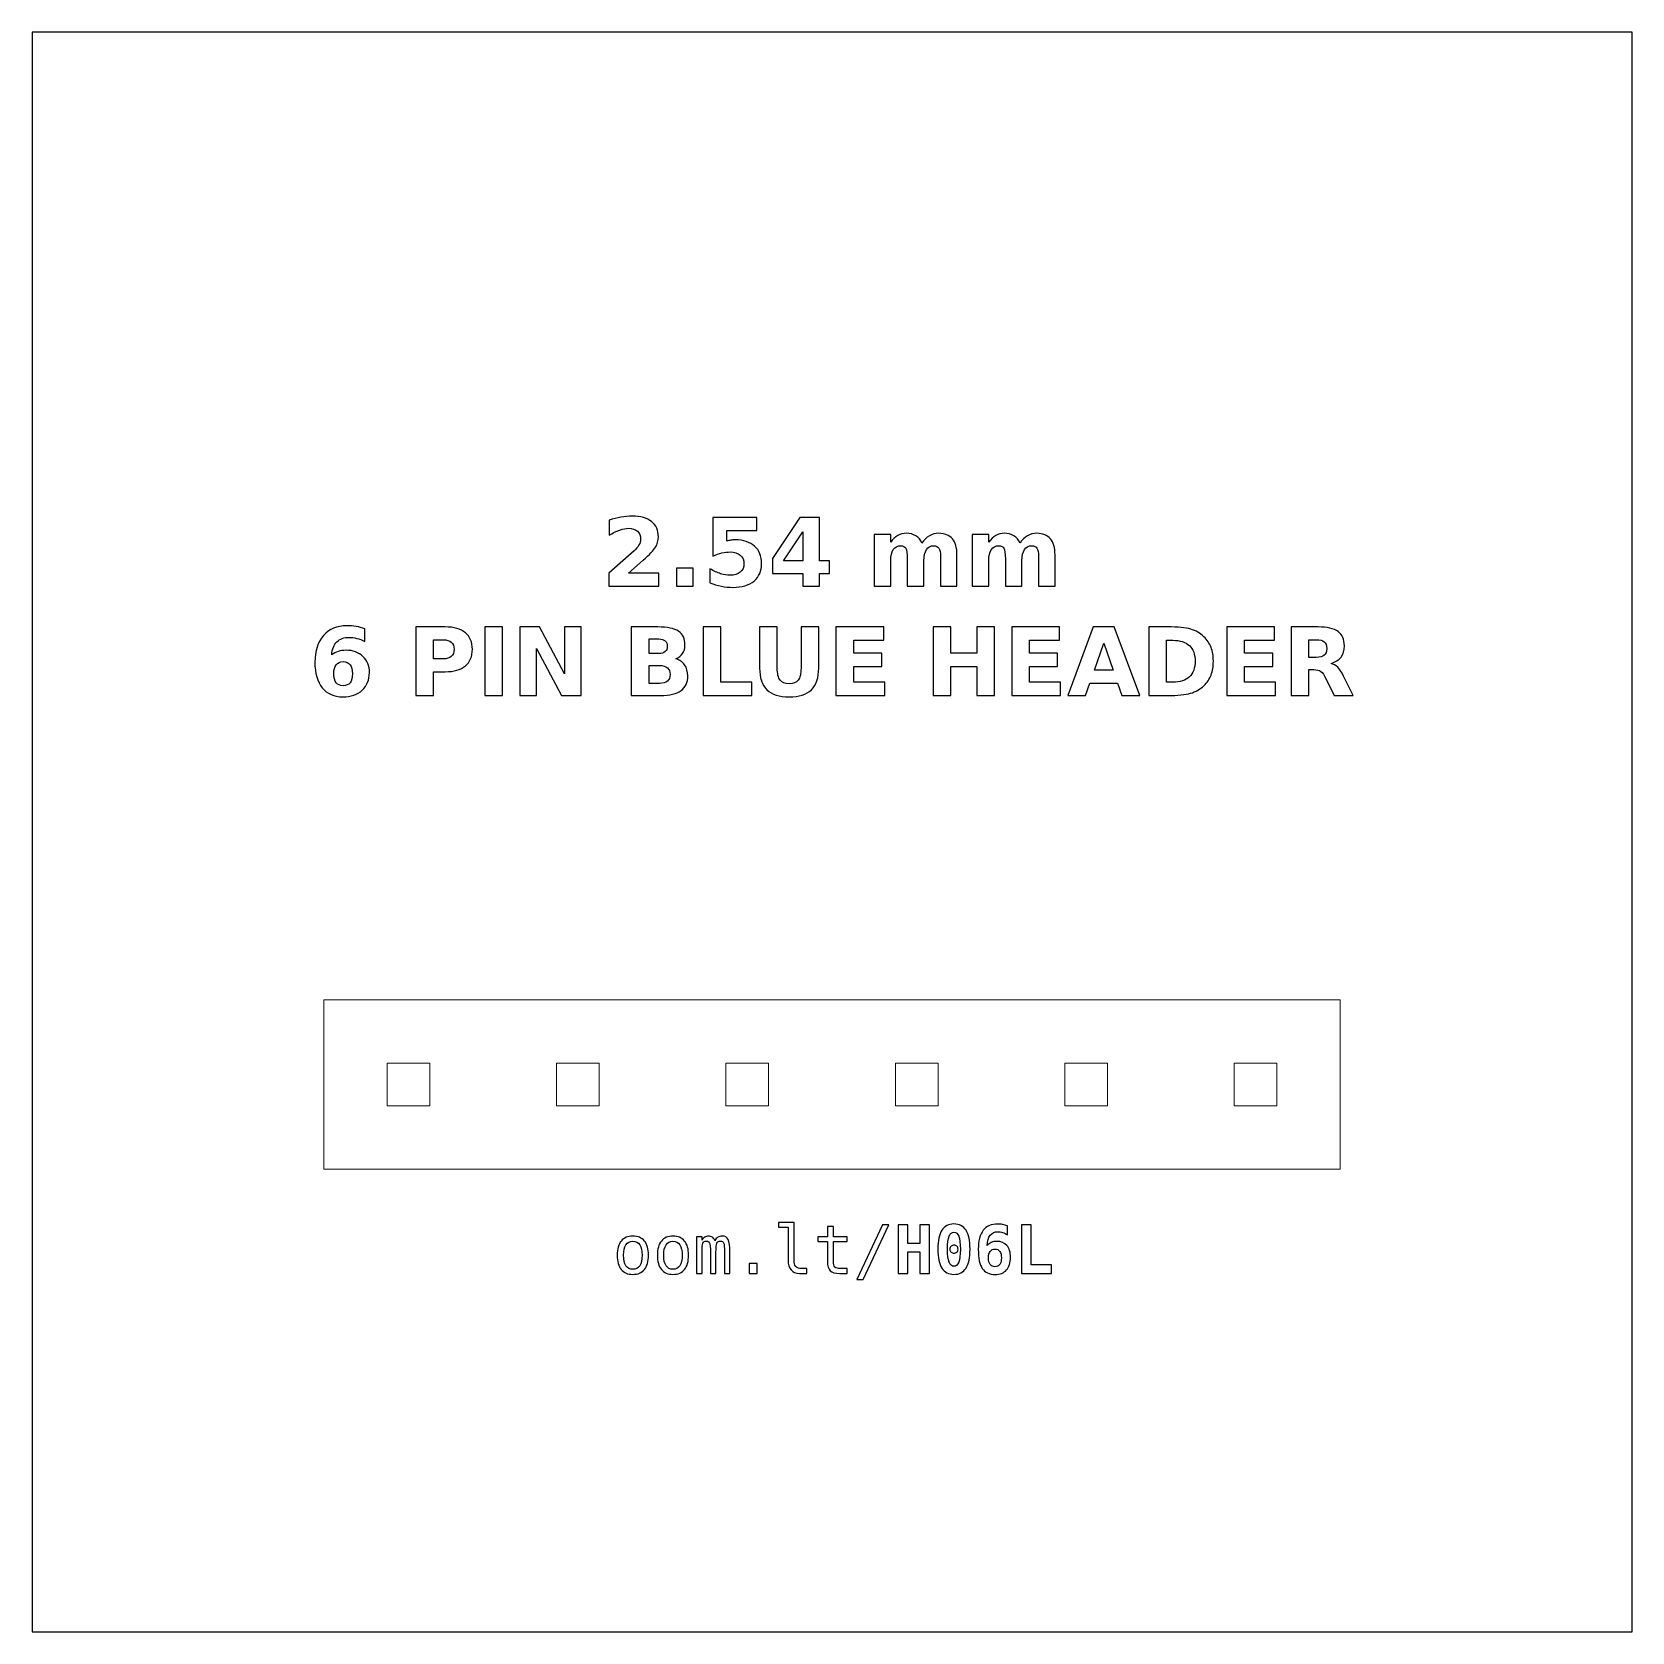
# Model space of a CAD drawing. Header units: centimetres. Extents: x -11.7 to -9.3, y -16.05 to -13.65.
import ezdxf

# ---------------------------------------------------------------- set-up
doc = ezdxf.new("R2010")
doc.units = ezdxf.units.CM
doc.header["$MEASUREMENT"] = 0
doc.layers.add('Layer 1', color=7, linetype='Continuous')

msp = doc.modelspace()

# ---------------------------------------------------------------- linework, layer by layer
at = {"layer": 'Layer 1', "color": 7}
msp.add_lwpolyline([(-11.7, -16.05), (-9.3, -16.05), (-9.3, -13.65), (-11.7, -13.65), (-11.7, -16.05)], close=True, dxfattribs=at)
at = {"layer": 'Layer 1', "color": 7, "lineweight": 20}
for points in [[(-11.262, -15.35555), (-9.738, -15.35555), (-9.738, -15.10155), (-11.262, -15.10155), (-11.262, -15.35555)], [(-11.167, -15.26055), (-11.103, -15.26055), (-11.103, -15.19655), (-11.167, -15.19655), (-11.167, -15.26055)], [(-10.913, -15.26055), (-10.849, -15.26055), (-10.849, -15.19655), (-10.913, -15.19655), (-10.913, -15.26055)], [(-10.659, -15.26055), (-10.595, -15.26055), (-10.595, -15.19655), (-10.659, -15.19655), (-10.659, -15.26055)], [(-10.405, -15.26055), (-10.341, -15.26055), (-10.341, -15.19655), (-10.405, -15.19655), (-10.405, -15.26055)], [(-10.151, -15.26055), (-10.087, -15.26055), (-10.087, -15.19655), (-10.151, -15.19655), (-10.151, -15.26055)], [(-9.897, -15.26055), (-9.833, -15.26055), (-9.833, -15.19655), (-9.897, -15.19655), (-9.897, -15.26055)]]:
    msp.add_lwpolyline(points, close=True, dxfattribs=at)
at = {"layer": 'Layer 1', "color": 250}
for points, knots in [([(-10.80503, -14.46152), (-10.80503, -14.46152), (-10.75975, -14.46152), (-10.75975, -14.46152), (-10.75975, -14.46152), (-10.75975, -14.46152), (-10.75975, -14.48102), (-10.75975, -14.48102), (-10.75975, -14.48102), (-10.75975, -14.48102), (-10.83452, -14.48102), (-10.83452, -14.48102), (-10.83452, -14.48102), (-10.83452, -14.48102), (-10.83452, -14.46152), (-10.83452, -14.46152), (-10.83452, -14.46152), (-10.83452, -14.46152), (-10.79696, -14.42839), (-10.79696, -14.42839), (-10.79696, -14.42839), (-10.7936, -14.42535), (-10.79113, -14.42239), (-10.78953, -14.4195), (-10.78953, -14.4195), (-10.78791, -14.4166), (-10.78711, -14.41359), (-10.78711, -14.41046), (-10.78711, -14.41046), (-10.78711, -14.40564), (-10.78873, -14.40176), (-10.79197, -14.39882), (-10.79197, -14.39882), (-10.7952, -14.39588), (-10.7995, -14.39443), (-10.80489, -14.39443), (-10.80489, -14.39443), (-10.80902, -14.39443), (-10.81354, -14.39532), (-10.81846, -14.39708), (-10.81846, -14.39708), (-10.82337, -14.39885), (-10.82864, -14.40148), (-10.83424, -14.40496), (-10.83424, -14.40496), (-10.83424, -14.40496), (-10.83424, -14.38236), (-10.83424, -14.38236), (-10.83424, -14.38236), (-10.82826, -14.38039), (-10.82236, -14.37888), (-10.81653, -14.37785), (-10.81653, -14.37785), (-10.81069, -14.37681), (-10.80498, -14.37629), (-10.79936, -14.37629), (-10.79936, -14.37629), (-10.78706, -14.37629), (-10.77749, -14.379), (-10.77067, -14.38443), (-10.77067, -14.38443), (-10.76385, -14.38984), (-10.76044, -14.39739), (-10.76044, -14.4071), (-10.76044, -14.4071), (-10.76044, -14.4127), (-10.76189, -14.41792), (-10.76479, -14.42277), (-10.76479, -14.42277), (-10.76768, -14.42761), (-10.77377, -14.4341), (-10.78304, -14.44224), (-10.78304, -14.44224), (-10.78304, -14.44224), (-10.80503, -14.46152), (-10.80503, -14.46152)], [0, 0, 0, 0, 0.0526316, 0.0526316, 0.0526316, 0.0526316, 0.1052632, 0.1052632, 0.1052632, 0.1052632, 0.1578947, 0.1578947, 0.1578947, 0.1578947, 0.2105263, 0.2105263, 0.2105263, 0.2105263, 0.2631579, 0.2631579, 0.2631579, 0.2631579, 0.3157895, 0.3157895, 0.3157895, 0.3157895, 0.3684211, 0.3684211, 0.3684211, 0.3684211, 0.4210526, 0.4210526, 0.4210526, 0.4210526, 0.4736842, 0.4736842, 0.4736842, 0.4736842, 0.5263158, 0.5263158, 0.5263158, 0.5263158, 0.5789474, 0.5789474, 0.5789474, 0.5789474, 0.6315789, 0.6315789, 0.6315789, 0.6315789, 0.6842105, 0.6842105, 0.6842105, 0.6842105, 0.7368421, 0.7368421, 0.7368421, 0.7368421, 0.7894737, 0.7894737, 0.7894737, 0.7894737, 0.8421053, 0.8421053, 0.8421053, 0.8421053, 0.8947368, 0.8947368, 0.8947368, 0.8947368, 0.9473684, 0.9473684, 0.9473684, 0.9473684, 1, 1, 1, 1]), ([(-10.67894, -14.37815), (-10.67894, -14.37815), (-10.613, -14.37815), (-10.613, -14.37815), (-10.613, -14.37815), (-10.613, -14.37815), (-10.613, -14.39765), (-10.613, -14.39765), (-10.613, -14.39765), (-10.613, -14.39765), (-10.6578, -14.39765), (-10.6578, -14.39765), (-10.6578, -14.39765), (-10.6578, -14.39765), (-10.6578, -14.41357), (-10.6578, -14.41357), (-10.6578, -14.41357), (-10.65578, -14.41303), (-10.65375, -14.41261), (-10.65171, -14.4123), (-10.65171, -14.4123), (-10.64966, -14.41199), (-10.64752, -14.41185), (-10.64533, -14.41185), (-10.64533, -14.41185), (-10.63278, -14.41185), (-10.62302, -14.41498), (-10.61603, -14.42126), (-10.61603, -14.42126), (-10.60905, -14.42752), (-10.60557, -14.43626), (-10.60557, -14.44746), (-10.60557, -14.44746), (-10.60557, -14.45858), (-10.60938, -14.46729), (-10.61697, -14.47359), (-10.61697, -14.47359), (-10.62457, -14.47987), (-10.63513, -14.48302), (-10.64863, -14.48302), (-10.64863, -14.48302), (-10.65446, -14.48302), (-10.66025, -14.48245), (-10.66596, -14.48133), (-10.66596, -14.48133), (-10.67168, -14.4802), (-10.67737, -14.4785), (-10.68301, -14.4762), (-10.68301, -14.4762), (-10.68301, -14.4762), (-10.68301, -14.45531), (-10.68301, -14.45531), (-10.68301, -14.45531), (-10.67741, -14.45854), (-10.6721, -14.46094), (-10.66707, -14.46253), (-10.66707, -14.46253), (-10.66203, -14.46416), (-10.65728, -14.46496), (-10.65284, -14.46496), (-10.65284, -14.46496), (-10.64639, -14.46496), (-10.64134, -14.46338), (-10.63764, -14.46023), (-10.63764, -14.46023), (-10.63395, -14.4571), (-10.63209, -14.45285), (-10.63209, -14.44746), (-10.63209, -14.44746), (-10.63209, -14.44205), (-10.63395, -14.43779), (-10.63764, -14.43467), (-10.63764, -14.43467), (-10.64134, -14.43154), (-10.64639, -14.42999), (-10.65284, -14.42999), (-10.65284, -14.42999), (-10.65665, -14.42999), (-10.66072, -14.43048), (-10.66502, -14.43147), (-10.66502, -14.43147), (-10.66935, -14.43245), (-10.67398, -14.43398), (-10.67894, -14.43605), (-10.67894, -14.43605), (-10.67894, -14.43605), (-10.67894, -14.37815), (-10.67894, -14.37815)], [0, 0, 0, 0, 0.0454545, 0.0454545, 0.0454545, 0.0454545, 0.0909091, 0.0909091, 0.0909091, 0.0909091, 0.1363636, 0.1363636, 0.1363636, 0.1363636, 0.1818182, 0.1818182, 0.1818182, 0.1818182, 0.2272727, 0.2272727, 0.2272727, 0.2272727, 0.2727273, 0.2727273, 0.2727273, 0.2727273, 0.3181818, 0.3181818, 0.3181818, 0.3181818, 0.3636364, 0.3636364, 0.3636364, 0.3636364, 0.4090909, 0.4090909, 0.4090909, 0.4090909, 0.4545455, 0.4545455, 0.4545455, 0.4545455, 0.5, 0.5, 0.5, 0.5, 0.5454545, 0.5454545, 0.5454545, 0.5454545, 0.5909091, 0.5909091, 0.5909091, 0.5909091, 0.6363636, 0.6363636, 0.6363636, 0.6363636, 0.6818182, 0.6818182, 0.6818182, 0.6818182, 0.7272727, 0.7272727, 0.7272727, 0.7272727, 0.7727273, 0.7727273, 0.7727273, 0.7727273, 0.8181818, 0.8181818, 0.8181818, 0.8181818, 0.8636364, 0.8636364, 0.8636364, 0.8636364, 0.9090909, 0.9090909, 0.9090909, 0.9090909, 0.9545455, 0.9545455, 0.9545455, 0.9545455, 1, 1, 1, 1]), ([(-10.54816, -14.37815), (-10.54816, -14.37815), (-10.51866, -14.37815), (-10.51866, -14.37815), (-10.51866, -14.37815), (-10.51866, -14.37815), (-10.51866, -14.44306), (-10.51866, -14.44306), (-10.51866, -14.44306), (-10.51866, -14.44306), (-10.50399, -14.44306), (-10.50399, -14.44306), (-10.50399, -14.44306), (-10.50399, -14.44306), (-10.50399, -14.46228), (-10.50399, -14.46228), (-10.50399, -14.46228), (-10.50399, -14.46228), (-10.51866, -14.46228), (-10.51866, -14.46228), (-10.51866, -14.46228), (-10.51866, -14.46228), (-10.51866, -14.48102), (-10.51866, -14.48102), (-10.51866, -14.48102), (-10.51866, -14.48102), (-10.54373, -14.48102), (-10.54373, -14.48102), (-10.54373, -14.48102), (-10.54373, -14.48102), (-10.54373, -14.46228), (-10.54373, -14.46228), (-10.54373, -14.46228), (-10.54373, -14.46228), (-10.58936, -14.46228), (-10.58936, -14.46228), (-10.58936, -14.46228), (-10.58936, -14.46228), (-10.58936, -14.43953), (-10.58936, -14.43953), (-10.58936, -14.43953), (-10.58936, -14.43953), (-10.54816, -14.37815), (-10.54816, -14.37815)], [0, 0, 0, 0, 0.0909091, 0.0909091, 0.0909091, 0.0909091, 0.1818182, 0.1818182, 0.1818182, 0.1818182, 0.2727273, 0.2727273, 0.2727273, 0.2727273, 0.3636364, 0.3636364, 0.3636364, 0.3636364, 0.4545455, 0.4545455, 0.4545455, 0.4545455, 0.5454545, 0.5454545, 0.5454545, 0.5454545, 0.6363636, 0.6363636, 0.6363636, 0.6363636, 0.7272727, 0.7272727, 0.7272727, 0.7272727, 0.8181818, 0.8181818, 0.8181818, 0.8181818, 0.9090909, 0.9090909, 0.9090909, 0.9090909, 1, 1, 1, 1]), ([(-10.54373, -14.4), (-10.54373, -14.4), (-10.57283, -14.44306), (-10.57283, -14.44306), (-10.57283, -14.44306), (-10.57283, -14.44306), (-10.54373, -14.44306), (-10.54373, -14.44306), (-10.54373, -14.44306), (-10.54373, -14.44306), (-10.54373, -14.4), (-10.54373, -14.4)], [0, 0, 0, 0, 0.3333333, 0.3333333, 0.3333333, 0.3333333, 0.6666667, 0.6666667, 0.6666667, 0.6666667, 1, 1, 1, 1]), ([(-10.36502, -14.41667), (-10.36189, -14.4119), (-10.3582, -14.40825), (-10.35389, -14.40576), (-10.35389, -14.40576), (-10.34959, -14.40324), (-10.34489, -14.402), (-10.33974, -14.402), (-10.33974, -14.402), (-10.33087, -14.402), (-10.32412, -14.40473), (-10.31949, -14.41021), (-10.31949, -14.41021), (-10.31485, -14.41566), (-10.31252, -14.42361), (-10.31252, -14.43403), (-10.31252, -14.43403), (-10.31252, -14.43403), (-10.31252, -14.48102), (-10.31252, -14.48102), (-10.31252, -14.48102), (-10.31252, -14.48102), (-10.33734, -14.48102), (-10.33734, -14.48102), (-10.33734, -14.48102), (-10.33734, -14.48102), (-10.33734, -14.44078), (-10.33734, -14.44078), (-10.33734, -14.44078), (-10.33729, -14.44019), (-10.33727, -14.43958), (-10.33724, -14.43892), (-10.33724, -14.43892), (-10.33722, -14.43829), (-10.3372, -14.43737), (-10.3372, -14.43617), (-10.3372, -14.43617), (-10.3372, -14.43071), (-10.33799, -14.42674), (-10.33962, -14.42429), (-10.33962, -14.42429), (-10.34122, -14.42182), (-10.3438, -14.4206), (-10.34738, -14.4206), (-10.34738, -14.4206), (-10.35208, -14.4206), (-10.35568, -14.42253), (-10.35824, -14.42639), (-10.35824, -14.42639), (-10.36078, -14.43024), (-10.3621, -14.43582), (-10.3622, -14.44313), (-10.3622, -14.44313), (-10.3622, -14.44313), (-10.3622, -14.48102), (-10.3622, -14.48102), (-10.3622, -14.48102), (-10.3622, -14.48102), (-10.38701, -14.48102), (-10.38701, -14.48102), (-10.38701, -14.48102), (-10.38701, -14.48102), (-10.38701, -14.44078), (-10.38701, -14.44078), (-10.38701, -14.44078), (-10.38701, -14.43224), (-10.38774, -14.42674), (-10.38922, -14.42429), (-10.38922, -14.42429), (-10.39068, -14.42182), (-10.39329, -14.4206), (-10.39705, -14.4206), (-10.39705, -14.4206), (-10.4018, -14.4206), (-10.40545, -14.42255), (-10.40801, -14.42643), (-10.40801, -14.42643), (-10.41057, -14.43031), (-10.41187, -14.43584), (-10.41187, -14.44306), (-10.41187, -14.44306), (-10.41187, -14.44306), (-10.41187, -14.48102), (-10.41187, -14.48102), (-10.41187, -14.48102), (-10.41187, -14.48102), (-10.43668, -14.48102), (-10.43668, -14.48102), (-10.43668, -14.48102), (-10.43668, -14.48102), (-10.43668, -14.40386), (-10.43668, -14.40386), (-10.43668, -14.40386), (-10.43668, -14.40386), (-10.41187, -14.40386), (-10.41187, -14.40386), (-10.41187, -14.40386), (-10.41187, -14.40386), (-10.41187, -14.41517), (-10.41187, -14.41517), (-10.41187, -14.41517), (-10.40883, -14.41079), (-10.40535, -14.40753), (-10.40142, -14.40531), (-10.40142, -14.40531), (-10.3975, -14.4031), (-10.39317, -14.402), (-10.38844, -14.402), (-10.38844, -14.402), (-10.38313, -14.402), (-10.3784, -14.40329), (-10.37433, -14.40586), (-10.37433, -14.40586), (-10.37024, -14.40844), (-10.36713, -14.41204), (-10.36502, -14.41667)], [0, 0, 0, 0, 0.0344828, 0.0344828, 0.0344828, 0.0344828, 0.0689655, 0.0689655, 0.0689655, 0.0689655, 0.1034483, 0.1034483, 0.1034483, 0.1034483, 0.137931, 0.137931, 0.137931, 0.137931, 0.1724138, 0.1724138, 0.1724138, 0.1724138, 0.2068966, 0.2068966, 0.2068966, 0.2068966, 0.2413793, 0.2413793, 0.2413793, 0.2413793, 0.2758621, 0.2758621, 0.2758621, 0.2758621, 0.3103448, 0.3103448, 0.3103448, 0.3103448, 0.3448276, 0.3448276, 0.3448276, 0.3448276, 0.3793103, 0.3793103, 0.3793103, 0.3793103, 0.4137931, 0.4137931, 0.4137931, 0.4137931, 0.4482759, 0.4482759, 0.4482759, 0.4482759, 0.4827586, 0.4827586, 0.4827586, 0.4827586, 0.5172414, 0.5172414, 0.5172414, 0.5172414, 0.5517241, 0.5517241, 0.5517241, 0.5517241, 0.5862069, 0.5862069, 0.5862069, 0.5862069, 0.6206897, 0.6206897, 0.6206897, 0.6206897, 0.6551724, 0.6551724, 0.6551724, 0.6551724, 0.6896552, 0.6896552, 0.6896552, 0.6896552, 0.7241379, 0.7241379, 0.7241379, 0.7241379, 0.7586207, 0.7586207, 0.7586207, 0.7586207, 0.7931034, 0.7931034, 0.7931034, 0.7931034, 0.8275862, 0.8275862, 0.8275862, 0.8275862, 0.862069, 0.862069, 0.862069, 0.862069, 0.8965517, 0.8965517, 0.8965517, 0.8965517, 0.9310345, 0.9310345, 0.9310345, 0.9310345, 0.9655172, 0.9655172, 0.9655172, 0.9655172, 1, 1, 1, 1]), ([(-10.21798, -14.41667), (-10.21485, -14.4119), (-10.21116, -14.40825), (-10.20685, -14.40576), (-10.20685, -14.40576), (-10.20255, -14.40324), (-10.19785, -14.402), (-10.1927, -14.402), (-10.1927, -14.402), (-10.18383, -14.402), (-10.17708, -14.40473), (-10.17245, -14.41021), (-10.17245, -14.41021), (-10.16781, -14.41566), (-10.16548, -14.42361), (-10.16548, -14.43403), (-10.16548, -14.43403), (-10.16548, -14.43403), (-10.16548, -14.48102), (-10.16548, -14.48102), (-10.16548, -14.48102), (-10.16548, -14.48102), (-10.1903, -14.48102), (-10.1903, -14.48102), (-10.1903, -14.48102), (-10.1903, -14.48102), (-10.1903, -14.44078), (-10.1903, -14.44078), (-10.1903, -14.44078), (-10.19025, -14.44019), (-10.19023, -14.43958), (-10.1902, -14.43892), (-10.1902, -14.43892), (-10.19018, -14.43829), (-10.19016, -14.43737), (-10.19016, -14.43617), (-10.19016, -14.43617), (-10.19016, -14.43071), (-10.19095, -14.42674), (-10.19258, -14.42429), (-10.19258, -14.42429), (-10.19418, -14.42182), (-10.19676, -14.4206), (-10.20034, -14.4206), (-10.20034, -14.4206), (-10.20504, -14.4206), (-10.20864, -14.42253), (-10.2112, -14.42639), (-10.2112, -14.42639), (-10.21374, -14.43024), (-10.21506, -14.43582), (-10.21516, -14.44313), (-10.21516, -14.44313), (-10.21516, -14.44313), (-10.21516, -14.48102), (-10.21516, -14.48102), (-10.21516, -14.48102), (-10.21516, -14.48102), (-10.23997, -14.48102), (-10.23997, -14.48102), (-10.23997, -14.48102), (-10.23997, -14.48102), (-10.23997, -14.44078), (-10.23997, -14.44078), (-10.23997, -14.44078), (-10.23997, -14.43224), (-10.2407, -14.42674), (-10.24218, -14.42429), (-10.24218, -14.42429), (-10.24364, -14.42182), (-10.24625, -14.4206), (-10.25001, -14.4206), (-10.25001, -14.4206), (-10.25476, -14.4206), (-10.25841, -14.42255), (-10.26097, -14.42643), (-10.26097, -14.42643), (-10.26353, -14.43031), (-10.26483, -14.43584), (-10.26483, -14.44306), (-10.26483, -14.44306), (-10.26483, -14.44306), (-10.26483, -14.48102), (-10.26483, -14.48102), (-10.26483, -14.48102), (-10.26483, -14.48102), (-10.28964, -14.48102), (-10.28964, -14.48102), (-10.28964, -14.48102), (-10.28964, -14.48102), (-10.28964, -14.40386), (-10.28964, -14.40386), (-10.28964, -14.40386), (-10.28964, -14.40386), (-10.26483, -14.40386), (-10.26483, -14.40386), (-10.26483, -14.40386), (-10.26483, -14.40386), (-10.26483, -14.41517), (-10.26483, -14.41517), (-10.26483, -14.41517), (-10.26179, -14.41079), (-10.25831, -14.40753), (-10.25438, -14.40531), (-10.25438, -14.40531), (-10.25046, -14.4031), (-10.24613, -14.402), (-10.2414, -14.402), (-10.2414, -14.402), (-10.23609, -14.402), (-10.23136, -14.40329), (-10.22729, -14.40586), (-10.22729, -14.40586), (-10.2232, -14.40844), (-10.22009, -14.41204), (-10.21798, -14.41667)], [0, 0, 0, 0, 0.0344828, 0.0344828, 0.0344828, 0.0344828, 0.0689655, 0.0689655, 0.0689655, 0.0689655, 0.1034483, 0.1034483, 0.1034483, 0.1034483, 0.137931, 0.137931, 0.137931, 0.137931, 0.1724138, 0.1724138, 0.1724138, 0.1724138, 0.2068966, 0.2068966, 0.2068966, 0.2068966, 0.2413793, 0.2413793, 0.2413793, 0.2413793, 0.2758621, 0.2758621, 0.2758621, 0.2758621, 0.3103448, 0.3103448, 0.3103448, 0.3103448, 0.3448276, 0.3448276, 0.3448276, 0.3448276, 0.3793103, 0.3793103, 0.3793103, 0.3793103, 0.4137931, 0.4137931, 0.4137931, 0.4137931, 0.4482759, 0.4482759, 0.4482759, 0.4482759, 0.4827586, 0.4827586, 0.4827586, 0.4827586, 0.5172414, 0.5172414, 0.5172414, 0.5172414, 0.5517241, 0.5517241, 0.5517241, 0.5517241, 0.5862069, 0.5862069, 0.5862069, 0.5862069, 0.6206897, 0.6206897, 0.6206897, 0.6206897, 0.6551724, 0.6551724, 0.6551724, 0.6551724, 0.6896552, 0.6896552, 0.6896552, 0.6896552, 0.7241379, 0.7241379, 0.7241379, 0.7241379, 0.7586207, 0.7586207, 0.7586207, 0.7586207, 0.7931034, 0.7931034, 0.7931034, 0.7931034, 0.8275862, 0.8275862, 0.8275862, 0.8275862, 0.862069, 0.862069, 0.862069, 0.862069, 0.8965517, 0.8965517, 0.8965517, 0.8965517, 0.9310345, 0.9310345, 0.9310345, 0.9310345, 0.9655172, 0.9655172, 0.9655172, 0.9655172, 1, 1, 1, 1]), ([(-10.73311, -14.45435), (-10.73311, -14.45435), (-10.70829, -14.45435), (-10.70829, -14.45435), (-10.70829, -14.45435), (-10.70829, -14.45435), (-10.70829, -14.48102), (-10.70829, -14.48102), (-10.70829, -14.48102), (-10.70829, -14.48102), (-10.73311, -14.48102), (-10.73311, -14.48102), (-10.73311, -14.48102), (-10.73311, -14.48102), (-10.73311, -14.45435), (-10.73311, -14.45435)], [0, 0, 0, 0, 0.25, 0.25, 0.25, 0.25, 0.5, 0.5, 0.5, 0.5, 0.75, 0.75, 0.75, 0.75, 1, 1, 1, 1]), ([(-11.20059, -14.54508), (-11.20059, -14.54508), (-11.20059, -14.56411), (-11.20059, -14.56411), (-11.20059, -14.56411), (-11.20496, -14.56204), (-11.20905, -14.56051), (-11.21291, -14.55952), (-11.21291, -14.55952), (-11.21677, -14.55853), (-11.22055, -14.55804), (-11.22422, -14.55804), (-11.22422, -14.55804), (-11.23213, -14.55804), (-11.23826, -14.56023), (-11.24268, -14.56463), (-11.24268, -14.56463), (-11.24708, -14.569), (-11.24967, -14.57551), (-11.2504, -14.58415), (-11.2504, -14.58415), (-11.24737, -14.58191), (-11.24407, -14.58022), (-11.24054, -14.57909), (-11.24054, -14.57909), (-11.23702, -14.57796), (-11.23316, -14.5774), (-11.22897, -14.5774), (-11.22897, -14.5774), (-11.21846, -14.5774), (-11.20997, -14.58048), (-11.20353, -14.58664), (-11.20353, -14.58664), (-11.19706, -14.59278), (-11.19384, -14.60084), (-11.19384, -14.61082), (-11.19384, -14.61082), (-11.19384, -14.62185), (-11.19744, -14.63067), (-11.20466, -14.63732), (-11.20466, -14.63732), (-11.21185, -14.64395), (-11.22154, -14.64727), (-11.23365, -14.64727), (-11.23365, -14.64727), (-11.24701, -14.64727), (-11.25736, -14.64275), (-11.2647, -14.63372), (-11.2647, -14.63372), (-11.27201, -14.62471), (-11.27568, -14.6119), (-11.27568, -14.59532), (-11.27568, -14.59532), (-11.27568, -14.57834), (-11.2714, -14.56498), (-11.26284, -14.55527), (-11.26284, -14.55527), (-11.25426, -14.54555), (-11.24252, -14.54068), (-11.22759, -14.54068), (-11.22759, -14.54068), (-11.22286, -14.54068), (-11.21827, -14.54106), (-11.2138, -14.54179), (-11.2138, -14.54179), (-11.20936, -14.54252), (-11.20496, -14.54362), (-11.20059, -14.54508)], [0, 0, 0, 0, 0.0588235, 0.0588235, 0.0588235, 0.0588235, 0.1176471, 0.1176471, 0.1176471, 0.1176471, 0.1764706, 0.1764706, 0.1764706, 0.1764706, 0.2352941, 0.2352941, 0.2352941, 0.2352941, 0.2941176, 0.2941176, 0.2941176, 0.2941176, 0.3529412, 0.3529412, 0.3529412, 0.3529412, 0.4117647, 0.4117647, 0.4117647, 0.4117647, 0.4705882, 0.4705882, 0.4705882, 0.4705882, 0.5294118, 0.5294118, 0.5294118, 0.5294118, 0.5882353, 0.5882353, 0.5882353, 0.5882353, 0.6470588, 0.6470588, 0.6470588, 0.6470588, 0.7058824, 0.7058824, 0.7058824, 0.7058824, 0.7647059, 0.7647059, 0.7647059, 0.7647059, 0.8235294, 0.8235294, 0.8235294, 0.8235294, 0.8823529, 0.8823529, 0.8823529, 0.8823529, 0.9411765, 0.9411765, 0.9411765, 0.9411765, 1, 1, 1, 1]), ([(-11.12415, -14.5424), (-11.12415, -14.5424), (-11.08013, -14.5424), (-11.08013, -14.5424), (-11.08013, -14.5424), (-11.06703, -14.5424), (-11.05698, -14.54532), (-11.04997, -14.55113), (-11.04997, -14.55113), (-11.04297, -14.55694), (-11.03946, -14.56521), (-11.03946, -14.57596), (-11.03946, -14.57596), (-11.03946, -14.58673), (-11.04297, -14.59503), (-11.04997, -14.60084), (-11.04997, -14.60084), (-11.05698, -14.60665), (-11.06703, -14.60957), (-11.08013, -14.60957), (-11.08013, -14.60957), (-11.08013, -14.60957), (-11.09762, -14.60957), (-11.09762, -14.60957), (-11.09762, -14.60957), (-11.09762, -14.60957), (-11.09762, -14.64527), (-11.09762, -14.64527), (-11.09762, -14.64527), (-11.09762, -14.64527), (-11.12415, -14.64527), (-11.12415, -14.64527), (-11.12415, -14.64527), (-11.12415, -14.64527), (-11.12415, -14.5424), (-11.12415, -14.5424)], [0, 0, 0, 0, 0.1111111, 0.1111111, 0.1111111, 0.1111111, 0.2222222, 0.2222222, 0.2222222, 0.2222222, 0.3333333, 0.3333333, 0.3333333, 0.3333333, 0.4444444, 0.4444444, 0.4444444, 0.4444444, 0.5555556, 0.5555556, 0.5555556, 0.5555556, 0.6666667, 0.6666667, 0.6666667, 0.6666667, 0.7777778, 0.7777778, 0.7777778, 0.7777778, 0.8888889, 0.8888889, 0.8888889, 0.8888889, 1, 1, 1, 1]), ([(-11.02074, -14.5424), (-11.02074, -14.5424), (-10.99421, -14.5424), (-10.99421, -14.5424), (-10.99421, -14.5424), (-10.99421, -14.5424), (-10.99421, -14.64527), (-10.99421, -14.64527), (-10.99421, -14.64527), (-10.99421, -14.64527), (-11.02074, -14.64527), (-11.02074, -14.64527), (-11.02074, -14.64527), (-11.02074, -14.64527), (-11.02074, -14.5424), (-11.02074, -14.5424)], [0, 0, 0, 0, 0.25, 0.25, 0.25, 0.25, 0.5, 0.5, 0.5, 0.5, 0.75, 0.75, 0.75, 0.75, 1, 1, 1, 1]), ([(-10.96825, -14.5424), (-10.96825, -14.5424), (-10.93862, -14.5424), (-10.93862, -14.5424), (-10.93862, -14.5424), (-10.93862, -14.5424), (-10.9012, -14.61296), (-10.9012, -14.61296), (-10.9012, -14.61296), (-10.9012, -14.61296), (-10.9012, -14.5424), (-10.9012, -14.5424), (-10.9012, -14.5424), (-10.9012, -14.5424), (-10.87606, -14.5424), (-10.87606, -14.5424), (-10.87606, -14.5424), (-10.87606, -14.5424), (-10.87606, -14.64527), (-10.87606, -14.64527), (-10.87606, -14.64527), (-10.87606, -14.64527), (-10.90569, -14.64527), (-10.90569, -14.64527), (-10.90569, -14.64527), (-10.90569, -14.64527), (-10.94311, -14.57471), (-10.94311, -14.57471), (-10.94311, -14.57471), (-10.94311, -14.57471), (-10.94311, -14.64527), (-10.94311, -14.64527), (-10.94311, -14.64527), (-10.94311, -14.64527), (-10.96825, -14.64527), (-10.96825, -14.64527), (-10.96825, -14.64527), (-10.96825, -14.64527), (-10.96825, -14.5424), (-10.96825, -14.5424)], [0, 0, 0, 0, 0.1, 0.1, 0.1, 0.1, 0.2, 0.2, 0.2, 0.2, 0.3, 0.3, 0.3, 0.3, 0.4, 0.4, 0.4, 0.4, 0.5, 0.5, 0.5, 0.5, 0.6, 0.6, 0.6, 0.6, 0.7, 0.7, 0.7, 0.7, 0.8, 0.8, 0.8, 0.8, 0.9, 0.9, 0.9, 0.9, 1, 1, 1, 1]), ([(-10.73426, -14.59021), (-10.72857, -14.59186), (-10.72415, -14.59492), (-10.72102, -14.59939), (-10.72102, -14.59939), (-10.71789, -14.60383), (-10.71634, -14.60931), (-10.71634, -14.61578), (-10.71634, -14.61578), (-10.71634, -14.6257), (-10.71971, -14.63309), (-10.72641, -14.63796), (-10.72641, -14.63796), (-10.73311, -14.64282), (-10.74332, -14.64527), (-10.75701, -14.64527), (-10.75701, -14.64527), (-10.75701, -14.64527), (-10.80103, -14.64527), (-10.80103, -14.64527), (-10.80103, -14.64527), (-10.80103, -14.64527), (-10.80103, -14.5424), (-10.80103, -14.5424), (-10.80103, -14.5424), (-10.80103, -14.5424), (-10.76121, -14.5424), (-10.76121, -14.5424), (-10.76121, -14.5424), (-10.74692, -14.5424), (-10.73657, -14.54456), (-10.73017, -14.54887), (-10.73017, -14.54887), (-10.72375, -14.5532), (-10.72055, -14.56011), (-10.72055, -14.56961), (-10.72055, -14.56961), (-10.72055, -14.57462), (-10.72173, -14.57888), (-10.72406, -14.58241), (-10.72406, -14.58241), (-10.72641, -14.58591), (-10.72979, -14.58852), (-10.73426, -14.59021)], [0, 0, 0, 0, 0.0909091, 0.0909091, 0.0909091, 0.0909091, 0.1818182, 0.1818182, 0.1818182, 0.1818182, 0.2727273, 0.2727273, 0.2727273, 0.2727273, 0.3636364, 0.3636364, 0.3636364, 0.3636364, 0.4545455, 0.4545455, 0.4545455, 0.4545455, 0.5454545, 0.5454545, 0.5454545, 0.5454545, 0.6363636, 0.6363636, 0.6363636, 0.6363636, 0.7272727, 0.7272727, 0.7272727, 0.7272727, 0.8181818, 0.8181818, 0.8181818, 0.8181818, 0.9090909, 0.9090909, 0.9090909, 0.9090909, 1, 1, 1, 1]), ([(-10.69348, -14.5424), (-10.69348, -14.5424), (-10.66695, -14.5424), (-10.66695, -14.5424), (-10.66695, -14.5424), (-10.66695, -14.5424), (-10.66695, -14.62521), (-10.66695, -14.62521), (-10.66695, -14.62521), (-10.66695, -14.62521), (-10.62039, -14.62521), (-10.62039, -14.62521), (-10.62039, -14.62521), (-10.62039, -14.62521), (-10.62039, -14.64527), (-10.62039, -14.64527), (-10.62039, -14.64527), (-10.62039, -14.64527), (-10.69348, -14.64527), (-10.69348, -14.64527), (-10.69348, -14.64527), (-10.69348, -14.64527), (-10.69348, -14.5424), (-10.69348, -14.5424)], [0, 0, 0, 0, 0.1666667, 0.1666667, 0.1666667, 0.1666667, 0.3333333, 0.3333333, 0.3333333, 0.3333333, 0.5, 0.5, 0.5, 0.5, 0.6666667, 0.6666667, 0.6666667, 0.6666667, 0.8333333, 0.8333333, 0.8333333, 0.8333333, 1, 1, 1, 1]), ([(-10.6086, -14.5424), (-10.6086, -14.5424), (-10.58207, -14.5424), (-10.58207, -14.5424), (-10.58207, -14.5424), (-10.58207, -14.5424), (-10.58207, -14.60407), (-10.58207, -14.60407), (-10.58207, -14.60407), (-10.58207, -14.61256), (-10.58069, -14.61865), (-10.57791, -14.62229), (-10.57791, -14.62229), (-10.57513, -14.62594), (-10.5706, -14.62777), (-10.56429, -14.62777), (-10.56429, -14.62777), (-10.55794, -14.62777), (-10.55338, -14.62594), (-10.55061, -14.62229), (-10.55061, -14.62229), (-10.54783, -14.61865), (-10.54644, -14.61256), (-10.54644, -14.60407), (-10.54644, -14.60407), (-10.54644, -14.60407), (-10.54644, -14.5424), (-10.54644, -14.5424), (-10.54644, -14.5424), (-10.54644, -14.5424), (-10.51991, -14.5424), (-10.51991, -14.5424), (-10.51991, -14.5424), (-10.51991, -14.5424), (-10.51991, -14.60407), (-10.51991, -14.60407), (-10.51991, -14.60407), (-10.51991, -14.61862), (-10.52356, -14.62947), (-10.53087, -14.63659), (-10.53087, -14.63659), (-10.53816, -14.64372), (-10.54931, -14.64727), (-10.56429, -14.64727), (-10.56429, -14.64727), (-10.57923, -14.64727), (-10.59035, -14.64372), (-10.59764, -14.63659), (-10.59764, -14.63659), (-10.60496, -14.62947), (-10.6086, -14.61862), (-10.6086, -14.60407), (-10.6086, -14.60407), (-10.6086, -14.60407), (-10.6086, -14.5424), (-10.6086, -14.5424)], [0, 0, 0, 0, 0.0714286, 0.0714286, 0.0714286, 0.0714286, 0.1428571, 0.1428571, 0.1428571, 0.1428571, 0.2142857, 0.2142857, 0.2142857, 0.2142857, 0.2857143, 0.2857143, 0.2857143, 0.2857143, 0.3571429, 0.3571429, 0.3571429, 0.3571429, 0.4285714, 0.4285714, 0.4285714, 0.4285714, 0.5, 0.5, 0.5, 0.5, 0.5714286, 0.5714286, 0.5714286, 0.5714286, 0.6428571, 0.6428571, 0.6428571, 0.6428571, 0.7142857, 0.7142857, 0.7142857, 0.7142857, 0.7857143, 0.7857143, 0.7857143, 0.7857143, 0.8571429, 0.8571429, 0.8571429, 0.8571429, 0.9285714, 0.9285714, 0.9285714, 0.9285714, 1, 1, 1, 1]), ([(-10.49402, -14.5424), (-10.49402, -14.5424), (-10.42243, -14.5424), (-10.42243, -14.5424), (-10.42243, -14.5424), (-10.42243, -14.5424), (-10.42243, -14.56246), (-10.42243, -14.56246), (-10.42243, -14.56246), (-10.42243, -14.56246), (-10.46749, -14.56246), (-10.46749, -14.56246), (-10.46749, -14.56246), (-10.46749, -14.56246), (-10.46749, -14.58161), (-10.46749, -14.58161), (-10.46749, -14.58161), (-10.46749, -14.58161), (-10.42514, -14.58161), (-10.42514, -14.58161), (-10.42514, -14.58161), (-10.42514, -14.58161), (-10.42514, -14.60167), (-10.42514, -14.60167), (-10.42514, -14.60167), (-10.42514, -14.60167), (-10.46749, -14.60167), (-10.46749, -14.60167), (-10.46749, -14.60167), (-10.46749, -14.60167), (-10.46749, -14.62521), (-10.46749, -14.62521), (-10.46749, -14.62521), (-10.46749, -14.62521), (-10.42093, -14.62521), (-10.42093, -14.62521), (-10.42093, -14.62521), (-10.42093, -14.62521), (-10.42093, -14.64527), (-10.42093, -14.64527), (-10.42093, -14.64527), (-10.42093, -14.64527), (-10.49402, -14.64527), (-10.49402, -14.64527), (-10.49402, -14.64527), (-10.49402, -14.64527), (-10.49402, -14.5424), (-10.49402, -14.5424)], [0, 0, 0, 0, 0.0833333, 0.0833333, 0.0833333, 0.0833333, 0.1666667, 0.1666667, 0.1666667, 0.1666667, 0.25, 0.25, 0.25, 0.25, 0.3333333, 0.3333333, 0.3333333, 0.3333333, 0.4166667, 0.4166667, 0.4166667, 0.4166667, 0.5, 0.5, 0.5, 0.5, 0.5833333, 0.5833333, 0.5833333, 0.5833333, 0.6666667, 0.6666667, 0.6666667, 0.6666667, 0.75, 0.75, 0.75, 0.75, 0.8333333, 0.8333333, 0.8333333, 0.8333333, 0.9166667, 0.9166667, 0.9166667, 0.9166667, 1, 1, 1, 1]), ([(-10.34849, -14.5424), (-10.34849, -14.5424), (-10.32196, -14.5424), (-10.32196, -14.5424), (-10.32196, -14.5424), (-10.32196, -14.5424), (-10.32196, -14.58161), (-10.32196, -14.58161), (-10.32196, -14.58161), (-10.32196, -14.58161), (-10.28283, -14.58161), (-10.28283, -14.58161), (-10.28283, -14.58161), (-10.28283, -14.58161), (-10.28283, -14.5424), (-10.28283, -14.5424), (-10.28283, -14.5424), (-10.28283, -14.5424), (-10.2563, -14.5424), (-10.2563, -14.5424), (-10.2563, -14.5424), (-10.2563, -14.5424), (-10.2563, -14.64527), (-10.2563, -14.64527), (-10.2563, -14.64527), (-10.2563, -14.64527), (-10.28283, -14.64527), (-10.28283, -14.64527), (-10.28283, -14.64527), (-10.28283, -14.64527), (-10.28283, -14.60167), (-10.28283, -14.60167), (-10.28283, -14.60167), (-10.28283, -14.60167), (-10.32196, -14.60167), (-10.32196, -14.60167), (-10.32196, -14.60167), (-10.32196, -14.60167), (-10.32196, -14.64527), (-10.32196, -14.64527), (-10.32196, -14.64527), (-10.32196, -14.64527), (-10.34849, -14.64527), (-10.34849, -14.64527), (-10.34849, -14.64527), (-10.34849, -14.64527), (-10.34849, -14.5424), (-10.34849, -14.5424)], [0, 0, 0, 0, 0.0833333, 0.0833333, 0.0833333, 0.0833333, 0.1666667, 0.1666667, 0.1666667, 0.1666667, 0.25, 0.25, 0.25, 0.25, 0.3333333, 0.3333333, 0.3333333, 0.3333333, 0.4166667, 0.4166667, 0.4166667, 0.4166667, 0.5, 0.5, 0.5, 0.5, 0.5833333, 0.5833333, 0.5833333, 0.5833333, 0.6666667, 0.6666667, 0.6666667, 0.6666667, 0.75, 0.75, 0.75, 0.75, 0.8333333, 0.8333333, 0.8333333, 0.8333333, 0.9166667, 0.9166667, 0.9166667, 0.9166667, 1, 1, 1, 1]), ([(-10.2304, -14.5424), (-10.2304, -14.5424), (-10.15881, -14.5424), (-10.15881, -14.5424), (-10.15881, -14.5424), (-10.15881, -14.5424), (-10.15881, -14.56246), (-10.15881, -14.56246), (-10.15881, -14.56246), (-10.15881, -14.56246), (-10.20387, -14.56246), (-10.20387, -14.56246), (-10.20387, -14.56246), (-10.20387, -14.56246), (-10.20387, -14.58161), (-10.20387, -14.58161), (-10.20387, -14.58161), (-10.20387, -14.58161), (-10.16152, -14.58161), (-10.16152, -14.58161), (-10.16152, -14.58161), (-10.16152, -14.58161), (-10.16152, -14.60167), (-10.16152, -14.60167), (-10.16152, -14.60167), (-10.16152, -14.60167), (-10.20387, -14.60167), (-10.20387, -14.60167), (-10.20387, -14.60167), (-10.20387, -14.60167), (-10.20387, -14.62521), (-10.20387, -14.62521), (-10.20387, -14.62521), (-10.20387, -14.62521), (-10.15731, -14.62521), (-10.15731, -14.62521), (-10.15731, -14.62521), (-10.15731, -14.62521), (-10.15731, -14.64527), (-10.15731, -14.64527), (-10.15731, -14.64527), (-10.15731, -14.64527), (-10.2304, -14.64527), (-10.2304, -14.64527), (-10.2304, -14.64527), (-10.2304, -14.64527), (-10.2304, -14.5424), (-10.2304, -14.5424)], [0, 0, 0, 0, 0.0833333, 0.0833333, 0.0833333, 0.0833333, 0.1666667, 0.1666667, 0.1666667, 0.1666667, 0.25, 0.25, 0.25, 0.25, 0.3333333, 0.3333333, 0.3333333, 0.3333333, 0.4166667, 0.4166667, 0.4166667, 0.4166667, 0.5, 0.5, 0.5, 0.5, 0.5833333, 0.5833333, 0.5833333, 0.5833333, 0.6666667, 0.6666667, 0.6666667, 0.6666667, 0.75, 0.75, 0.75, 0.75, 0.8333333, 0.8333333, 0.8333333, 0.8333333, 0.9166667, 0.9166667, 0.9166667, 0.9166667, 1, 1, 1, 1]), ([(-10.07158, -14.62655), (-10.07158, -14.62655), (-10.11307, -14.62655), (-10.11307, -14.62655), (-10.11307, -14.62655), (-10.11307, -14.62655), (-10.11961, -14.64527), (-10.11961, -14.64527), (-10.11961, -14.64527), (-10.11961, -14.64527), (-10.14628, -14.64527), (-10.14628, -14.64527), (-10.14628, -14.64527), (-10.14628, -14.64527), (-10.10818, -14.5424), (-10.10818, -14.5424), (-10.10818, -14.5424), (-10.10818, -14.5424), (-10.07655, -14.5424), (-10.07655, -14.5424), (-10.07655, -14.5424), (-10.07655, -14.5424), (-10.03845, -14.64527), (-10.03845, -14.64527), (-10.03845, -14.64527), (-10.03845, -14.64527), (-10.06512, -14.64527), (-10.06512, -14.64527), (-10.06512, -14.64527), (-10.06512, -14.64527), (-10.07158, -14.62655), (-10.07158, -14.62655)], [0, 0, 0, 0, 0.125, 0.125, 0.125, 0.125, 0.25, 0.25, 0.25, 0.25, 0.375, 0.375, 0.375, 0.375, 0.5, 0.5, 0.5, 0.5, 0.625, 0.625, 0.625, 0.625, 0.75, 0.75, 0.75, 0.75, 0.875, 0.875, 0.875, 0.875, 1, 1, 1, 1]), ([(-10.02478, -14.5424), (-10.02478, -14.5424), (-9.99679, -14.5424), (-9.99679, -14.5424), (-9.99679, -14.5424), (-9.98118, -14.5424), (-9.96956, -14.54351), (-9.96192, -14.54574), (-9.96192, -14.54574), (-9.95427, -14.54797), (-9.94771, -14.55174), (-9.94223, -14.55708), (-9.94223, -14.55708), (-9.93741, -14.56171), (-9.93384, -14.56707), (-9.93148, -14.57314), (-9.93148, -14.57314), (-9.92916, -14.57918), (-9.92798, -14.58605), (-9.92798, -14.59374), (-9.92798, -14.59374), (-9.92798, -14.6015), (-9.92916, -14.60842), (-9.93148, -14.61451), (-9.93148, -14.61451), (-9.93384, -14.6206), (-9.93741, -14.62596), (-9.94223, -14.63059), (-9.94223, -14.63059), (-9.94776, -14.63593), (-9.95437, -14.6397), (-9.96208, -14.64193), (-9.96208, -14.64193), (-9.9698, -14.64416), (-9.98137, -14.64527), (-9.99679, -14.64527), (-9.99679, -14.64527), (-9.99679, -14.64527), (-10.02478, -14.64527), (-10.02478, -14.64527), (-10.02478, -14.64527), (-10.02478, -14.64527), (-10.02478, -14.5424), (-10.02478, -14.5424)], [0, 0, 0, 0, 0.0909091, 0.0909091, 0.0909091, 0.0909091, 0.1818182, 0.1818182, 0.1818182, 0.1818182, 0.2727273, 0.2727273, 0.2727273, 0.2727273, 0.3636364, 0.3636364, 0.3636364, 0.3636364, 0.4545455, 0.4545455, 0.4545455, 0.4545455, 0.5454545, 0.5454545, 0.5454545, 0.5454545, 0.6363636, 0.6363636, 0.6363636, 0.6363636, 0.7272727, 0.7272727, 0.7272727, 0.7272727, 0.8181818, 0.8181818, 0.8181818, 0.8181818, 0.9090909, 0.9090909, 0.9090909, 0.9090909, 1, 1, 1, 1]), ([(-9.90766, -14.5424), (-9.90766, -14.5424), (-9.83607, -14.5424), (-9.83607, -14.5424), (-9.83607, -14.5424), (-9.83607, -14.5424), (-9.83607, -14.56246), (-9.83607, -14.56246), (-9.83607, -14.56246), (-9.83607, -14.56246), (-9.88113, -14.56246), (-9.88113, -14.56246), (-9.88113, -14.56246), (-9.88113, -14.56246), (-9.88113, -14.58161), (-9.88113, -14.58161), (-9.88113, -14.58161), (-9.88113, -14.58161), (-9.83878, -14.58161), (-9.83878, -14.58161), (-9.83878, -14.58161), (-9.83878, -14.58161), (-9.83878, -14.60167), (-9.83878, -14.60167), (-9.83878, -14.60167), (-9.83878, -14.60167), (-9.88113, -14.60167), (-9.88113, -14.60167), (-9.88113, -14.60167), (-9.88113, -14.60167), (-9.88113, -14.62521), (-9.88113, -14.62521), (-9.88113, -14.62521), (-9.88113, -14.62521), (-9.83457, -14.62521), (-9.83457, -14.62521), (-9.83457, -14.62521), (-9.83457, -14.62521), (-9.83457, -14.64527), (-9.83457, -14.64527), (-9.83457, -14.64527), (-9.83457, -14.64527), (-9.90766, -14.64527), (-9.90766, -14.64527), (-9.90766, -14.64527), (-9.90766, -14.64527), (-9.90766, -14.5424), (-9.90766, -14.5424)], [0, 0, 0, 0, 0.0833333, 0.0833333, 0.0833333, 0.0833333, 0.1666667, 0.1666667, 0.1666667, 0.1666667, 0.25, 0.25, 0.25, 0.25, 0.3333333, 0.3333333, 0.3333333, 0.3333333, 0.4166667, 0.4166667, 0.4166667, 0.4166667, 0.5, 0.5, 0.5, 0.5, 0.5833333, 0.5833333, 0.5833333, 0.5833333, 0.6666667, 0.6666667, 0.6666667, 0.6666667, 0.75, 0.75, 0.75, 0.75, 0.8333333, 0.8333333, 0.8333333, 0.8333333, 0.9166667, 0.9166667, 0.9166667, 0.9166667, 1, 1, 1, 1]), ([(-9.78473, -14.60635), (-9.78473, -14.60635), (-9.78473, -14.64527), (-9.78473, -14.64527), (-9.78473, -14.64527), (-9.78473, -14.64527), (-9.81126, -14.64527), (-9.81126, -14.64527), (-9.81126, -14.64527), (-9.81126, -14.64527), (-9.81126, -14.5424), (-9.81126, -14.5424), (-9.81126, -14.5424), (-9.81126, -14.5424), (-9.77074, -14.5424), (-9.77074, -14.5424), (-9.77074, -14.5424), (-9.75719, -14.5424), (-9.74724, -14.54468), (-9.74094, -14.54922), (-9.74094, -14.54922), (-9.73462, -14.55376), (-9.73146, -14.56096), (-9.73146, -14.57079), (-9.73146, -14.57079), (-9.73146, -14.57758), (-9.73311, -14.58318), (-9.73638, -14.58753), (-9.73638, -14.58753), (-9.73967, -14.59191), (-9.74463, -14.59513), (-9.75124, -14.59718), (-9.75124, -14.59718), (-9.74762, -14.59802), (-9.74435, -14.59988), (-9.74148, -14.6028), (-9.74148, -14.6028), (-9.73861, -14.60571), (-9.73572, -14.61013), (-9.73278, -14.61606), (-9.73278, -14.61606), (-9.73278, -14.61606), (-9.71836, -14.64527), (-9.71836, -14.64527), (-9.71836, -14.64527), (-9.71836, -14.64527), (-9.74663, -14.64527), (-9.74663, -14.64527), (-9.74663, -14.64527), (-9.74663, -14.64527), (-9.75917, -14.61971), (-9.75917, -14.61971), (-9.75917, -14.61971), (-9.76168, -14.61458), (-9.76425, -14.61105), (-9.76686, -14.60917), (-9.76686, -14.60917), (-9.76945, -14.60729), (-9.7729, -14.60635), (-9.77723, -14.60635), (-9.77723, -14.60635), (-9.77723, -14.60635), (-9.78473, -14.60635), (-9.78473, -14.60635)], [0, 0, 0, 0, 0.0625, 0.0625, 0.0625, 0.0625, 0.125, 0.125, 0.125, 0.125, 0.1875, 0.1875, 0.1875, 0.1875, 0.25, 0.25, 0.25, 0.25, 0.3125, 0.3125, 0.3125, 0.3125, 0.375, 0.375, 0.375, 0.375, 0.4375, 0.4375, 0.4375, 0.4375, 0.5, 0.5, 0.5, 0.5, 0.5625, 0.5625, 0.5625, 0.5625, 0.625, 0.625, 0.625, 0.625, 0.6875, 0.6875, 0.6875, 0.6875, 0.75, 0.75, 0.75, 0.75, 0.8125, 0.8125, 0.8125, 0.8125, 0.875, 0.875, 0.875, 0.875, 0.9375, 0.9375, 0.9375, 0.9375, 1, 1, 1, 1]), ([(-11.09762, -14.56162), (-11.09762, -14.56162), (-11.09762, -14.59035), (-11.09762, -14.59035), (-11.09762, -14.59035), (-11.09762, -14.59035), (-11.08295, -14.59035), (-11.08295, -14.59035), (-11.08295, -14.59035), (-11.0778, -14.59035), (-11.07382, -14.58911), (-11.07102, -14.58659), (-11.07102, -14.58659), (-11.06822, -14.5841), (-11.06681, -14.58055), (-11.06681, -14.57596), (-11.06681, -14.57596), (-11.06681, -14.57135), (-11.06822, -14.56782), (-11.07102, -14.56533), (-11.07102, -14.56533), (-11.07382, -14.56286), (-11.0778, -14.56162), (-11.08295, -14.56162), (-11.08295, -14.56162), (-11.08295, -14.56162), (-11.09762, -14.56162), (-11.09762, -14.56162)], [0, 0, 0, 0, 0.1428571, 0.1428571, 0.1428571, 0.1428571, 0.2857143, 0.2857143, 0.2857143, 0.2857143, 0.4285714, 0.4285714, 0.4285714, 0.4285714, 0.5714286, 0.5714286, 0.5714286, 0.5714286, 0.7142857, 0.7142857, 0.7142857, 0.7142857, 0.8571429, 0.8571429, 0.8571429, 0.8571429, 1, 1, 1, 1]), ([(-10.75983, -14.58222), (-10.75564, -14.58222), (-10.75247, -14.5813), (-10.75033, -14.57947), (-10.75033, -14.57947), (-10.74816, -14.57763), (-10.74708, -14.57493), (-10.74708, -14.57133), (-10.74708, -14.57133), (-10.74708, -14.5678), (-10.74816, -14.56512), (-10.75033, -14.56326), (-10.75033, -14.56326), (-10.75247, -14.5614), (-10.75564, -14.56046), (-10.75983, -14.56046), (-10.75983, -14.56046), (-10.75983, -14.56046), (-10.7745, -14.56046), (-10.7745, -14.56046), (-10.7745, -14.56046), (-10.7745, -14.56046), (-10.7745, -14.58222), (-10.7745, -14.58222), (-10.7745, -14.58222), (-10.7745, -14.58222), (-10.75983, -14.58222), (-10.75983, -14.58222)], [0, 0, 0, 0, 0.1428571, 0.1428571, 0.1428571, 0.1428571, 0.2857143, 0.2857143, 0.2857143, 0.2857143, 0.4285714, 0.4285714, 0.4285714, 0.4285714, 0.5714286, 0.5714286, 0.5714286, 0.5714286, 0.7142857, 0.7142857, 0.7142857, 0.7142857, 0.8571429, 0.8571429, 0.8571429, 0.8571429, 1, 1, 1, 1]), ([(-10.10646, -14.60745), (-10.10646, -14.60745), (-10.07826, -14.60745), (-10.07826, -14.60745), (-10.07826, -14.60745), (-10.07826, -14.60745), (-10.09233, -14.56653), (-10.09233, -14.56653), (-10.09233, -14.56653), (-10.09233, -14.56653), (-10.10646, -14.60745), (-10.10646, -14.60745)], [0, 0, 0, 0, 0.3333333, 0.3333333, 0.3333333, 0.3333333, 0.6666667, 0.6666667, 0.6666667, 0.6666667, 1, 1, 1, 1]), ([(-9.99825, -14.56246), (-9.99825, -14.56246), (-9.99825, -14.62521), (-9.99825, -14.62521), (-9.99825, -14.62521), (-9.99825, -14.62521), (-9.98875, -14.62521), (-9.98875, -14.62521), (-9.98875, -14.62521), (-9.97791, -14.62521), (-9.96963, -14.62253), (-9.96392, -14.61714), (-9.96392, -14.61714), (-9.9582, -14.61178), (-9.95533, -14.60397), (-9.95533, -14.59374), (-9.95533, -14.59374), (-9.95533, -14.58353), (-9.95818, -14.57577), (-9.96387, -14.57046), (-9.96387, -14.57046), (-9.96956, -14.56512), (-9.97786, -14.56246), (-9.98875, -14.56246), (-9.98875, -14.56246), (-9.98875, -14.56246), (-9.99825, -14.56246), (-9.99825, -14.56246)], [0, 0, 0, 0, 0.1428571, 0.1428571, 0.1428571, 0.1428571, 0.2857143, 0.2857143, 0.2857143, 0.2857143, 0.4285714, 0.4285714, 0.4285714, 0.4285714, 0.5714286, 0.5714286, 0.5714286, 0.5714286, 0.7142857, 0.7142857, 0.7142857, 0.7142857, 0.8571429, 0.8571429, 0.8571429, 0.8571429, 1, 1, 1, 1]), ([(-9.77356, -14.58803), (-9.76801, -14.58803), (-9.76401, -14.58699), (-9.76161, -14.58492), (-9.76161, -14.58492), (-9.75919, -14.58285), (-9.75799, -14.57944), (-9.75799, -14.57471), (-9.75799, -14.57471), (-9.75799, -14.57003), (-9.75919, -14.56667), (-9.76161, -14.56465), (-9.76161, -14.56465), (-9.76401, -14.56263), (-9.76801, -14.56162), (-9.77356, -14.56162), (-9.77356, -14.56162), (-9.77356, -14.56162), (-9.78473, -14.56162), (-9.78473, -14.56162), (-9.78473, -14.56162), (-9.78473, -14.56162), (-9.78473, -14.58803), (-9.78473, -14.58803), (-9.78473, -14.58803), (-9.78473, -14.58803), (-9.77356, -14.58803), (-9.77356, -14.58803)], [0, 0, 0, 0, 0.1428571, 0.1428571, 0.1428571, 0.1428571, 0.2857143, 0.2857143, 0.2857143, 0.2857143, 0.4285714, 0.4285714, 0.4285714, 0.4285714, 0.5714286, 0.5714286, 0.5714286, 0.5714286, 0.7142857, 0.7142857, 0.7142857, 0.7142857, 0.8571429, 0.8571429, 0.8571429, 0.8571429, 1, 1, 1, 1]), ([(-11.23337, -14.59449), (-11.23803, -14.59449), (-11.24151, -14.596), (-11.24381, -14.59901), (-11.24381, -14.59901), (-11.24614, -14.60202), (-11.24729, -14.60654), (-11.24729, -14.61253), (-11.24729, -14.61253), (-11.24729, -14.61855), (-11.24614, -14.62307), (-11.24381, -14.62608), (-11.24381, -14.62608), (-11.24151, -14.62909), (-11.23803, -14.63059), (-11.23337, -14.63059), (-11.23337, -14.63059), (-11.22869, -14.63059), (-11.22519, -14.62909), (-11.22288, -14.62608), (-11.22288, -14.62608), (-11.22055, -14.62307), (-11.2194, -14.61855), (-11.2194, -14.61253), (-11.2194, -14.61253), (-11.2194, -14.60654), (-11.22055, -14.60202), (-11.22288, -14.59901), (-11.22288, -14.59901), (-11.22519, -14.596), (-11.22869, -14.59449), (-11.23337, -14.59449)], [0, 0, 0, 0, 0.125, 0.125, 0.125, 0.125, 0.25, 0.25, 0.25, 0.25, 0.375, 0.375, 0.375, 0.375, 0.5, 0.5, 0.5, 0.5, 0.625, 0.625, 0.625, 0.625, 0.75, 0.75, 0.75, 0.75, 0.875, 0.875, 0.875, 0.875, 1, 1, 1, 1]), ([(-10.75893, -14.62721), (-10.75359, -14.62721), (-10.7496, -14.62608), (-10.74689, -14.62384), (-10.74689, -14.62384), (-10.74421, -14.62159), (-10.74287, -14.61818), (-10.74287, -14.61364), (-10.74287, -14.61364), (-10.74287, -14.60919), (-10.74421, -14.60585), (-10.74687, -14.60362), (-10.74687, -14.60362), (-10.74953, -14.60138), (-10.75355, -14.60028), (-10.75893, -14.60028), (-10.75893, -14.60028), (-10.75893, -14.60028), (-10.7745, -14.60028), (-10.7745, -14.60028), (-10.7745, -14.60028), (-10.7745, -14.60028), (-10.7745, -14.62721), (-10.7745, -14.62721), (-10.7745, -14.62721), (-10.7745, -14.62721), (-10.75893, -14.62721), (-10.75893, -14.62721)], [0, 0, 0, 0, 0.1428571, 0.1428571, 0.1428571, 0.1428571, 0.2857143, 0.2857143, 0.2857143, 0.2857143, 0.4285714, 0.4285714, 0.4285714, 0.4285714, 0.5714286, 0.5714286, 0.5714286, 0.5714286, 0.7142857, 0.7142857, 0.7142857, 0.7142857, 0.8571429, 0.8571429, 0.8571429, 0.8571429, 1, 1, 1, 1]), ([(-10.55682, -15.49235), (-10.55682, -15.49639), (-10.55608, -15.49942), (-10.5546, -15.50147), (-10.5546, -15.50147), (-10.55312, -15.50352), (-10.55093, -15.50455), (-10.54803, -15.50455), (-10.54803, -15.50455), (-10.54803, -15.50455), (-10.53753, -15.50455), (-10.53753, -15.50455), (-10.53753, -15.50455), (-10.53753, -15.50455), (-10.53753, -15.51217), (-10.53753, -15.51217), (-10.53753, -15.51217), (-10.53753, -15.51217), (-10.5489, -15.51217), (-10.5489, -15.51217), (-10.5489, -15.51217), (-10.55428, -15.51217), (-10.55843, -15.51044), (-10.56138, -15.50699), (-10.56138, -15.50699), (-10.56433, -15.50354), (-10.5658, -15.49865), (-10.5658, -15.49235), (-10.5658, -15.49235), (-10.5658, -15.49235), (-10.5658, -15.44268), (-10.5658, -15.44268), (-10.5658, -15.44268), (-10.5658, -15.44268), (-10.5802, -15.44268), (-10.5802, -15.44268), (-10.5802, -15.44268), (-10.5802, -15.44268), (-10.5802, -15.43565), (-10.5802, -15.43565), (-10.5802, -15.43565), (-10.5802, -15.43565), (-10.55682, -15.43565), (-10.55682, -15.43565), (-10.55682, -15.43565), (-10.55682, -15.43565), (-10.55682, -15.49235), (-10.55682, -15.49235)], [0, 0, 0, 0, 0.0833333, 0.0833333, 0.0833333, 0.0833333, 0.1666667, 0.1666667, 0.1666667, 0.1666667, 0.25, 0.25, 0.25, 0.25, 0.3333333, 0.3333333, 0.3333333, 0.3333333, 0.4166667, 0.4166667, 0.4166667, 0.4166667, 0.5, 0.5, 0.5, 0.5, 0.5833333, 0.5833333, 0.5833333, 0.5833333, 0.6666667, 0.6666667, 0.6666667, 0.6666667, 0.75, 0.75, 0.75, 0.75, 0.8333333, 0.8333333, 0.8333333, 0.8333333, 0.9166667, 0.9166667, 0.9166667, 0.9166667, 1, 1, 1, 1]), ([(-10.49782, -15.44195), (-10.49782, -15.44195), (-10.49782, -15.45748), (-10.49782, -15.45748), (-10.49782, -15.45748), (-10.49782, -15.45748), (-10.4774, -15.45748), (-10.4774, -15.45748), (-10.4774, -15.45748), (-10.4774, -15.45748), (-10.4774, -15.46447), (-10.4774, -15.46447), (-10.4774, -15.46447), (-10.4774, -15.46447), (-10.49782, -15.46447), (-10.49782, -15.46447), (-10.49782, -15.46447), (-10.49782, -15.46447), (-10.49782, -15.49415), (-10.49782, -15.49415), (-10.49782, -15.49415), (-10.49782, -15.49819), (-10.49706, -15.501), (-10.49552, -15.50259), (-10.49552, -15.50259), (-10.49399, -15.50419), (-10.49132, -15.50499), (-10.48752, -15.50499), (-10.48752, -15.50499), (-10.48752, -15.50499), (-10.4774, -15.50499), (-10.4774, -15.50499), (-10.4774, -15.50499), (-10.4774, -15.50499), (-10.4774, -15.51217), (-10.4774, -15.51217), (-10.4774, -15.51217), (-10.4774, -15.51217), (-10.48839, -15.51217), (-10.48839, -15.51217), (-10.48839, -15.51217), (-10.49514, -15.51217), (-10.49989, -15.51082), (-10.50266, -15.50812), (-10.50266, -15.50812), (-10.50542, -15.50542), (-10.50681, -15.50075), (-10.50681, -15.49415), (-10.50681, -15.49415), (-10.50681, -15.49415), (-10.50681, -15.46447), (-10.50681, -15.46447), (-10.50681, -15.46447), (-10.50681, -15.46447), (-10.52141, -15.46447), (-10.52141, -15.46447), (-10.52141, -15.46447), (-10.52141, -15.46447), (-10.52141, -15.45748), (-10.52141, -15.45748), (-10.52141, -15.45748), (-10.52141, -15.45748), (-10.50681, -15.45748), (-10.50681, -15.45748), (-10.50681, -15.45748), (-10.50681, -15.45748), (-10.50681, -15.44195), (-10.50681, -15.44195), (-10.50681, -15.44195), (-10.50681, -15.44195), (-10.49782, -15.44195), (-10.49782, -15.44195)], [0, 0, 0, 0, 0.0555556, 0.0555556, 0.0555556, 0.0555556, 0.1111111, 0.1111111, 0.1111111, 0.1111111, 0.1666667, 0.1666667, 0.1666667, 0.1666667, 0.2222222, 0.2222222, 0.2222222, 0.2222222, 0.2777778, 0.2777778, 0.2777778, 0.2777778, 0.3333333, 0.3333333, 0.3333333, 0.3333333, 0.3888889, 0.3888889, 0.3888889, 0.3888889, 0.4444444, 0.4444444, 0.4444444, 0.4444444, 0.5, 0.5, 0.5, 0.5, 0.5555556, 0.5555556, 0.5555556, 0.5555556, 0.6111111, 0.6111111, 0.6111111, 0.6111111, 0.6666667, 0.6666667, 0.6666667, 0.6666667, 0.7222222, 0.7222222, 0.7222222, 0.7222222, 0.7777778, 0.7777778, 0.7777778, 0.7777778, 0.8333333, 0.8333333, 0.8333333, 0.8333333, 0.8888889, 0.8888889, 0.8888889, 0.8888889, 0.9444444, 0.9444444, 0.9444444, 0.9444444, 1, 1, 1, 1]), ([(-10.42418, -15.43926), (-10.42418, -15.43926), (-10.41489, -15.43926), (-10.41489, -15.43926), (-10.41489, -15.43926), (-10.41489, -15.43926), (-10.45328, -15.52145), (-10.45328, -15.52145), (-10.45328, -15.52145), (-10.45328, -15.52145), (-10.46262, -15.52145), (-10.46262, -15.52145), (-10.46262, -15.52145), (-10.46262, -15.52145), (-10.42418, -15.43926), (-10.42418, -15.43926)], [0, 0, 0, 0, 0.25, 0.25, 0.25, 0.25, 0.5, 0.5, 0.5, 0.5, 0.75, 0.75, 0.75, 0.75, 1, 1, 1, 1]), ([(-10.40071, -15.43926), (-10.40071, -15.43926), (-10.3863, -15.43926), (-10.3863, -15.43926), (-10.3863, -15.43926), (-10.3863, -15.43926), (-10.3863, -15.46705), (-10.3863, -15.46705), (-10.3863, -15.46705), (-10.3863, -15.46705), (-10.36827, -15.46705), (-10.36827, -15.46705), (-10.36827, -15.46705), (-10.36827, -15.46705), (-10.36827, -15.43926), (-10.36827, -15.43926), (-10.36827, -15.43926), (-10.36827, -15.43926), (-10.35387, -15.43926), (-10.35387, -15.43926), (-10.35387, -15.43926), (-10.35387, -15.43926), (-10.35387, -15.51217), (-10.35387, -15.51217), (-10.35387, -15.51217), (-10.35387, -15.51217), (-10.36827, -15.51217), (-10.36827, -15.51217), (-10.36827, -15.51217), (-10.36827, -15.51217), (-10.36827, -15.47975), (-10.36827, -15.47975), (-10.36827, -15.47975), (-10.36827, -15.47975), (-10.3863, -15.47975), (-10.3863, -15.47975), (-10.3863, -15.47975), (-10.3863, -15.47975), (-10.3863, -15.51217), (-10.3863, -15.51217), (-10.3863, -15.51217), (-10.3863, -15.51217), (-10.40071, -15.51217), (-10.40071, -15.51217), (-10.40071, -15.51217), (-10.40071, -15.51217), (-10.40071, -15.43926), (-10.40071, -15.43926)], [0, 0, 0, 0, 0.0833333, 0.0833333, 0.0833333, 0.0833333, 0.1666667, 0.1666667, 0.1666667, 0.1666667, 0.25, 0.25, 0.25, 0.25, 0.3333333, 0.3333333, 0.3333333, 0.3333333, 0.4166667, 0.4166667, 0.4166667, 0.4166667, 0.5, 0.5, 0.5, 0.5, 0.5833333, 0.5833333, 0.5833333, 0.5833333, 0.6666667, 0.6666667, 0.6666667, 0.6666667, 0.75, 0.75, 0.75, 0.75, 0.8333333, 0.8333333, 0.8333333, 0.8333333, 0.9166667, 0.9166667, 0.9166667, 0.9166667, 1, 1, 1, 1]), ([(-10.34118, -15.47578), (-10.34118, -15.46317), (-10.33918, -15.4537), (-10.33518, -15.4474), (-10.33518, -15.4474), (-10.33116, -15.4411), (-10.32514, -15.43795), (-10.31709, -15.43795), (-10.31709, -15.43795), (-10.30903, -15.43795), (-10.30299, -15.44108), (-10.29898, -15.44736), (-10.29898, -15.44736), (-10.29497, -15.45365), (-10.29297, -15.46313), (-10.29297, -15.47578), (-10.29297, -15.47578), (-10.29297, -15.48842), (-10.29497, -15.49789), (-10.29898, -15.50417), (-10.29898, -15.50417), (-10.30299, -15.51045), (-10.30903, -15.51359), (-10.31709, -15.51359), (-10.31709, -15.51359), (-10.32514, -15.51359), (-10.33116, -15.51044), (-10.33518, -15.50414), (-10.33518, -15.50414), (-10.33918, -15.49784), (-10.34118, -15.48838), (-10.34118, -15.47578)], [0, 0, 0, 0, 0.125, 0.125, 0.125, 0.125, 0.25, 0.25, 0.25, 0.25, 0.375, 0.375, 0.375, 0.375, 0.5, 0.5, 0.5, 0.5, 0.625, 0.625, 0.625, 0.625, 0.75, 0.75, 0.75, 0.75, 0.875, 0.875, 0.875, 0.875, 1, 1, 1, 1]), ([(-10.31709, -15.45015), (-10.32043, -15.45015), (-10.32284, -15.45218), (-10.32438, -15.45625), (-10.32438, -15.45625), (-10.32591, -15.46033), (-10.32668, -15.46683), (-10.32668, -15.47578), (-10.32668, -15.47578), (-10.32668, -15.48472), (-10.32591, -15.4912), (-10.32438, -15.49528), (-10.32438, -15.49528), (-10.32284, -15.49935), (-10.32043, -15.50139), (-10.31709, -15.50139), (-10.31709, -15.50139), (-10.31374, -15.50139), (-10.31131, -15.49935), (-10.30978, -15.49528), (-10.30978, -15.49528), (-10.30824, -15.4912), (-10.30748, -15.48472), (-10.30748, -15.47578), (-10.30748, -15.47578), (-10.30748, -15.46683), (-10.30824, -15.46033), (-10.30978, -15.45625), (-10.30978, -15.45625), (-10.31131, -15.45218), (-10.31374, -15.45015), (-10.31709, -15.45015)], [0, 0, 0, 0, 0.125, 0.125, 0.125, 0.125, 0.25, 0.25, 0.25, 0.25, 0.375, 0.375, 0.375, 0.375, 0.5, 0.5, 0.5, 0.5, 0.625, 0.625, 0.625, 0.625, 0.75, 0.75, 0.75, 0.75, 0.875, 0.875, 0.875, 0.875, 1, 1, 1, 1]), ([(-10.23668, -15.44098), (-10.23668, -15.44098), (-10.23668, -15.45406), (-10.23668, -15.45406), (-10.23668, -15.45406), (-10.23925, -15.4526), (-10.24172, -15.4515), (-10.24408, -15.45076), (-10.24408, -15.45076), (-10.24643, -15.45003), (-10.2487, -15.44966), (-10.25088, -15.44966), (-10.25088, -15.44966), (-10.25608, -15.44966), (-10.26005, -15.45141), (-10.26277, -15.45491), (-10.26277, -15.45491), (-10.26548, -15.45841), (-10.2669, -15.46358), (-10.26703, -15.47042), (-10.26703, -15.47042), (-10.2655, -15.4683), (-10.26355, -15.46672), (-10.26118, -15.46565), (-10.26118, -15.46565), (-10.2588, -15.4646), (-10.256, -15.46407), (-10.25278, -15.46407), (-10.25278, -15.46407), (-10.2462, -15.46407), (-10.24113, -15.46615), (-10.23755, -15.4703), (-10.23755, -15.4703), (-10.23396, -15.47445), (-10.23218, -15.48033), (-10.23218, -15.48795), (-10.23218, -15.48795), (-10.23218, -15.49612), (-10.2342, -15.50245), (-10.23822, -15.50695), (-10.23822, -15.50695), (-10.24223, -15.51144), (-10.24788, -15.51369), (-10.25518, -15.51369), (-10.25518, -15.51369), (-10.26407, -15.51369), (-10.27052, -15.5107), (-10.27454, -15.50475), (-10.27454, -15.50475), (-10.27855, -15.49879), (-10.28057, -15.48917), (-10.28057, -15.47588), (-10.28057, -15.47588), (-10.28057, -15.46327), (-10.27812, -15.4538), (-10.2732, -15.4475), (-10.2732, -15.4475), (-10.26828, -15.4412), (-10.26092, -15.43805), (-10.25108, -15.43805), (-10.25108, -15.43805), (-10.2488, -15.43805), (-10.24645, -15.4383), (-10.24403, -15.43878), (-10.24403, -15.43878), (-10.2416, -15.43926), (-10.23915, -15.44), (-10.23668, -15.44098)], [0, 0, 0, 0, 0.0588235, 0.0588235, 0.0588235, 0.0588235, 0.1176471, 0.1176471, 0.1176471, 0.1176471, 0.1764706, 0.1764706, 0.1764706, 0.1764706, 0.2352941, 0.2352941, 0.2352941, 0.2352941, 0.2941176, 0.2941176, 0.2941176, 0.2941176, 0.3529412, 0.3529412, 0.3529412, 0.3529412, 0.4117647, 0.4117647, 0.4117647, 0.4117647, 0.4705882, 0.4705882, 0.4705882, 0.4705882, 0.5294118, 0.5294118, 0.5294118, 0.5294118, 0.5882353, 0.5882353, 0.5882353, 0.5882353, 0.6470588, 0.6470588, 0.6470588, 0.6470588, 0.7058824, 0.7058824, 0.7058824, 0.7058824, 0.7647059, 0.7647059, 0.7647059, 0.7647059, 0.8235294, 0.8235294, 0.8235294, 0.8235294, 0.8823529, 0.8823529, 0.8823529, 0.8823529, 0.9411765, 0.9411765, 0.9411765, 0.9411765, 1, 1, 1, 1]), ([(-10.21578, -15.51217), (-10.21578, -15.51217), (-10.21578, -15.43926), (-10.21578, -15.43926), (-10.21578, -15.43926), (-10.21578, -15.43926), (-10.20137, -15.43926), (-10.20137, -15.43926), (-10.20137, -15.43926), (-10.20137, -15.43926), (-10.20137, -15.49947), (-10.20137, -15.49947), (-10.20137, -15.49947), (-10.20137, -15.49947), (-10.17055, -15.49947), (-10.17055, -15.49947), (-10.17055, -15.49947), (-10.17055, -15.49947), (-10.17055, -15.51217), (-10.17055, -15.51217), (-10.17055, -15.51217), (-10.17055, -15.51217), (-10.21578, -15.51217), (-10.21578, -15.51217)], [0, 0, 0, 0, 0.1666667, 0.1666667, 0.1666667, 0.1666667, 0.3333333, 0.3333333, 0.3333333, 0.3333333, 0.5, 0.5, 0.5, 0.5, 0.6666667, 0.6666667, 0.6666667, 0.6666667, 0.8333333, 0.8333333, 0.8333333, 0.8333333, 1, 1, 1, 1]), ([(-10.79877, -15.45616), (-10.79119, -15.45616), (-10.78539, -15.45861), (-10.78137, -15.46353), (-10.78137, -15.46353), (-10.77735, -15.46845), (-10.77534, -15.47557), (-10.77534, -15.48487), (-10.77534, -15.48487), (-10.77534, -15.49422), (-10.77734, -15.50134), (-10.78134, -15.50624), (-10.78134, -15.50624), (-10.78536, -15.51114), (-10.79116, -15.51359), (-10.79877, -15.51359), (-10.79877, -15.51359), (-10.80637, -15.51359), (-10.81216, -15.51114), (-10.81618, -15.50624), (-10.81618, -15.50624), (-10.82018, -15.50134), (-10.82218, -15.49422), (-10.82218, -15.48487), (-10.82218, -15.48487), (-10.82218, -15.47557), (-10.82018, -15.46845), (-10.81618, -15.46353), (-10.81618, -15.46353), (-10.81216, -15.45861), (-10.80637, -15.45616), (-10.79877, -15.45616)], [0, 0, 0, 0, 0.125, 0.125, 0.125, 0.125, 0.25, 0.25, 0.25, 0.25, 0.375, 0.375, 0.375, 0.375, 0.5, 0.5, 0.5, 0.5, 0.625, 0.625, 0.625, 0.625, 0.75, 0.75, 0.75, 0.75, 0.875, 0.875, 0.875, 0.875, 1, 1, 1, 1]), ([(-10.79877, -15.46378), (-10.80334, -15.46378), (-10.80679, -15.46555), (-10.80914, -15.4691), (-10.80914, -15.4691), (-10.81149, -15.47265), (-10.81266, -15.47792), (-10.81266, -15.48487), (-10.81266, -15.48487), (-10.81266, -15.4918), (-10.81149, -15.49705), (-10.80914, -15.50062), (-10.80914, -15.50062), (-10.80679, -15.50419), (-10.80334, -15.50597), (-10.79877, -15.50597), (-10.79877, -15.50597), (-10.79419, -15.50597), (-10.79072, -15.50419), (-10.78837, -15.50062), (-10.78837, -15.50062), (-10.78602, -15.49705), (-10.78486, -15.4918), (-10.78486, -15.48487), (-10.78486, -15.48487), (-10.78486, -15.47792), (-10.78602, -15.47265), (-10.78837, -15.4691), (-10.78837, -15.4691), (-10.79072, -15.46555), (-10.79419, -15.46378), (-10.79877, -15.46378)], [0, 0, 0, 0, 0.125, 0.125, 0.125, 0.125, 0.25, 0.25, 0.25, 0.25, 0.375, 0.375, 0.375, 0.375, 0.5, 0.5, 0.5, 0.5, 0.625, 0.625, 0.625, 0.625, 0.75, 0.75, 0.75, 0.75, 0.875, 0.875, 0.875, 0.875, 1, 1, 1, 1]), ([(-10.73856, -15.45616), (-10.73098, -15.45616), (-10.72518, -15.45861), (-10.72116, -15.46353), (-10.72116, -15.46353), (-10.71714, -15.46845), (-10.71513, -15.47557), (-10.71513, -15.48487), (-10.71513, -15.48487), (-10.71513, -15.49422), (-10.71713, -15.50134), (-10.72113, -15.50624), (-10.72113, -15.50624), (-10.72515, -15.51114), (-10.73095, -15.51359), (-10.73856, -15.51359), (-10.73856, -15.51359), (-10.74616, -15.51359), (-10.75195, -15.51114), (-10.75597, -15.50624), (-10.75597, -15.50624), (-10.75997, -15.50134), (-10.76197, -15.49422), (-10.76197, -15.48487), (-10.76197, -15.48487), (-10.76197, -15.47557), (-10.75997, -15.46845), (-10.75597, -15.46353), (-10.75597, -15.46353), (-10.75195, -15.45861), (-10.74616, -15.45616), (-10.73856, -15.45616)], [0, 0, 0, 0, 0.125, 0.125, 0.125, 0.125, 0.25, 0.25, 0.25, 0.25, 0.375, 0.375, 0.375, 0.375, 0.5, 0.5, 0.5, 0.5, 0.625, 0.625, 0.625, 0.625, 0.75, 0.75, 0.75, 0.75, 0.875, 0.875, 0.875, 0.875, 1, 1, 1, 1]), ([(-10.73856, -15.46378), (-10.74313, -15.46378), (-10.74658, -15.46555), (-10.74893, -15.4691), (-10.74893, -15.4691), (-10.75128, -15.47265), (-10.75245, -15.47792), (-10.75245, -15.48487), (-10.75245, -15.48487), (-10.75245, -15.4918), (-10.75128, -15.49705), (-10.74893, -15.50062), (-10.74893, -15.50062), (-10.74658, -15.50419), (-10.74313, -15.50597), (-10.73856, -15.50597), (-10.73856, -15.50597), (-10.73398, -15.50597), (-10.73051, -15.50419), (-10.72816, -15.50062), (-10.72816, -15.50062), (-10.72581, -15.49705), (-10.72465, -15.4918), (-10.72465, -15.48487), (-10.72465, -15.48487), (-10.72465, -15.47792), (-10.72581, -15.47265), (-10.72816, -15.4691), (-10.72816, -15.4691), (-10.73051, -15.46555), (-10.73398, -15.46378), (-10.73856, -15.46378)], [0, 0, 0, 0, 0.125, 0.125, 0.125, 0.125, 0.25, 0.25, 0.25, 0.25, 0.375, 0.375, 0.375, 0.375, 0.5, 0.5, 0.5, 0.5, 0.625, 0.625, 0.625, 0.625, 0.75, 0.75, 0.75, 0.75, 0.875, 0.875, 0.875, 0.875, 1, 1, 1, 1]), ([(-10.67544, -15.46305), (-10.67434, -15.4607), (-10.67292, -15.45896), (-10.6712, -15.45785), (-10.6712, -15.45785), (-10.6695, -15.45673), (-10.66744, -15.45616), (-10.66504, -15.45616), (-10.66504, -15.45616), (-10.66064, -15.45616), (-10.65753, -15.45786), (-10.65573, -15.46126), (-10.65573, -15.46126), (-10.65392, -15.46467), (-10.65302, -15.47107), (-10.65302, -15.48048), (-10.65302, -15.48048), (-10.65302, -15.48048), (-10.65302, -15.51217), (-10.65302, -15.51217), (-10.65302, -15.51217), (-10.65302, -15.51217), (-10.66122, -15.51217), (-10.66122, -15.51217), (-10.66122, -15.51217), (-10.66122, -15.51217), (-10.66122, -15.48087), (-10.66122, -15.48087), (-10.66122, -15.48087), (-10.66122, -15.47315), (-10.66165, -15.46837), (-10.66252, -15.46648), (-10.66252, -15.46648), (-10.66337, -15.46462), (-10.66495, -15.46368), (-10.66724, -15.46368), (-10.66724, -15.46368), (-10.66984, -15.46368), (-10.67162, -15.46468), (-10.67259, -15.46668), (-10.67259, -15.46668), (-10.67354, -15.46868), (-10.67402, -15.47342), (-10.67402, -15.48087), (-10.67402, -15.48087), (-10.67402, -15.48087), (-10.67402, -15.51217), (-10.67402, -15.51217), (-10.67402, -15.51217), (-10.67402, -15.51217), (-10.68222, -15.51217), (-10.68222, -15.51217), (-10.68222, -15.51217), (-10.68222, -15.51217), (-10.68222, -15.48087), (-10.68222, -15.48087), (-10.68222, -15.48087), (-10.68222, -15.47305), (-10.68269, -15.46823), (-10.68362, -15.46642), (-10.68362, -15.46642), (-10.68454, -15.4646), (-10.6862, -15.46368), (-10.68862, -15.46368), (-10.68862, -15.46368), (-10.691, -15.46368), (-10.69266, -15.46468), (-10.69357, -15.46668), (-10.69357, -15.46668), (-10.69451, -15.46868), (-10.69497, -15.47342), (-10.69497, -15.48087), (-10.69497, -15.48087), (-10.69497, -15.48087), (-10.69497, -15.51217), (-10.69497, -15.51217), (-10.69497, -15.51217), (-10.69497, -15.51217), (-10.70312, -15.51217), (-10.70312, -15.51217), (-10.70312, -15.51217), (-10.70312, -15.51217), (-10.70312, -15.45748), (-10.70312, -15.45748), (-10.70312, -15.45748), (-10.70312, -15.45748), (-10.69497, -15.45748), (-10.69497, -15.45748), (-10.69497, -15.45748), (-10.69497, -15.45748), (-10.69497, -15.46216), (-10.69497, -15.46216), (-10.69497, -15.46216), (-10.69391, -15.46021), (-10.69256, -15.45873), (-10.69094, -15.4577), (-10.69094, -15.4577), (-10.68934, -15.45668), (-10.6875, -15.45616), (-10.68545, -15.45616), (-10.68545, -15.45616), (-10.68297, -15.45616), (-10.68092, -15.45673), (-10.67927, -15.45786), (-10.67927, -15.45786), (-10.67762, -15.45901), (-10.67635, -15.46073), (-10.67544, -15.46305)], [0, 0, 0, 0, 0.037037, 0.037037, 0.037037, 0.037037, 0.0740741, 0.0740741, 0.0740741, 0.0740741, 0.1111111, 0.1111111, 0.1111111, 0.1111111, 0.1481481, 0.1481481, 0.1481481, 0.1481481, 0.1851852, 0.1851852, 0.1851852, 0.1851852, 0.2222222, 0.2222222, 0.2222222, 0.2222222, 0.2592593, 0.2592593, 0.2592593, 0.2592593, 0.2962963, 0.2962963, 0.2962963, 0.2962963, 0.3333333, 0.3333333, 0.3333333, 0.3333333, 0.3703704, 0.3703704, 0.3703704, 0.3703704, 0.4074074, 0.4074074, 0.4074074, 0.4074074, 0.4444444, 0.4444444, 0.4444444, 0.4444444, 0.4814815, 0.4814815, 0.4814815, 0.4814815, 0.5185185, 0.5185185, 0.5185185, 0.5185185, 0.5555556, 0.5555556, 0.5555556, 0.5555556, 0.5925926, 0.5925926, 0.5925926, 0.5925926, 0.6296296, 0.6296296, 0.6296296, 0.6296296, 0.6666667, 0.6666667, 0.6666667, 0.6666667, 0.7037037, 0.7037037, 0.7037037, 0.7037037, 0.7407407, 0.7407407, 0.7407407, 0.7407407, 0.7777778, 0.7777778, 0.7777778, 0.7777778, 0.8148148, 0.8148148, 0.8148148, 0.8148148, 0.8518519, 0.8518519, 0.8518519, 0.8518519, 0.8888889, 0.8888889, 0.8888889, 0.8888889, 0.9259259, 0.9259259, 0.9259259, 0.9259259, 0.962963, 0.962963, 0.962963, 0.962963, 1, 1, 1, 1]), ([(-10.32316, -15.47578), (-10.32316, -15.47407), (-10.32258, -15.47262), (-10.32139, -15.47145), (-10.32139, -15.47145), (-10.32023, -15.47027), (-10.31879, -15.46968), (-10.31709, -15.46968), (-10.31709, -15.46968), (-10.31538, -15.46968), (-10.31393, -15.47027), (-10.31276, -15.47145), (-10.31276, -15.47145), (-10.31158, -15.47262), (-10.31099, -15.47407), (-10.31099, -15.47578), (-10.31099, -15.47578), (-10.31099, -15.47748), (-10.31158, -15.47892), (-10.31276, -15.48008), (-10.31276, -15.48008), (-10.31393, -15.48127), (-10.31538, -15.48185), (-10.31709, -15.48185), (-10.31709, -15.48185), (-10.31879, -15.48185), (-10.32023, -15.48127), (-10.32139, -15.48012), (-10.32139, -15.48012), (-10.32258, -15.47897), (-10.32316, -15.47752), (-10.32316, -15.47578)], [0, 0, 0, 0, 0.125, 0.125, 0.125, 0.125, 0.25, 0.25, 0.25, 0.25, 0.375, 0.375, 0.375, 0.375, 0.5, 0.5, 0.5, 0.5, 0.625, 0.625, 0.625, 0.625, 0.75, 0.75, 0.75, 0.75, 0.875, 0.875, 0.875, 0.875, 1, 1, 1, 1]), ([(-10.25557, -15.47563), (-10.25868, -15.47563), (-10.26107, -15.47677), (-10.26272, -15.47903), (-10.26272, -15.47903), (-10.26437, -15.4813), (-10.26518, -15.48457), (-10.26518, -15.48887), (-10.26518, -15.48887), (-10.26518, -15.49313), (-10.26437, -15.4964), (-10.26272, -15.49867), (-10.26272, -15.49867), (-10.26107, -15.50094), (-10.25868, -15.50207), (-10.25557, -15.50207), (-10.25557, -15.50207), (-10.25243, -15.50207), (-10.25003, -15.50094), (-10.24837, -15.49867), (-10.24837, -15.49867), (-10.24668, -15.4964), (-10.24585, -15.49313), (-10.24585, -15.48887), (-10.24585, -15.48887), (-10.24585, -15.4846), (-10.24668, -15.48133), (-10.24837, -15.47905), (-10.24837, -15.47905), (-10.25003, -15.47677), (-10.25243, -15.47563), (-10.25557, -15.47563)], [0, 0, 0, 0, 0.125, 0.125, 0.125, 0.125, 0.25, 0.25, 0.25, 0.25, 0.375, 0.375, 0.375, 0.375, 0.5, 0.5, 0.5, 0.5, 0.625, 0.625, 0.625, 0.625, 0.75, 0.75, 0.75, 0.75, 0.875, 0.875, 0.875, 0.875, 1, 1, 1, 1]), ([(-10.62434, -15.49727), (-10.62434, -15.49727), (-10.61204, -15.49727), (-10.61204, -15.49727), (-10.61204, -15.49727), (-10.61204, -15.49727), (-10.61204, -15.51217), (-10.61204, -15.51217), (-10.61204, -15.51217), (-10.61204, -15.51217), (-10.62434, -15.51217), (-10.62434, -15.51217), (-10.62434, -15.51217), (-10.62434, -15.51217), (-10.62434, -15.49727), (-10.62434, -15.49727)], [0, 0, 0, 0, 0.25, 0.25, 0.25, 0.25, 0.5, 0.5, 0.5, 0.5, 0.75, 0.75, 0.75, 0.75, 1, 1, 1, 1])]:
    msp.add_open_spline(points, degree=3, knots=knots, dxfattribs=at)

doc.saveas('drawing.dxf')
